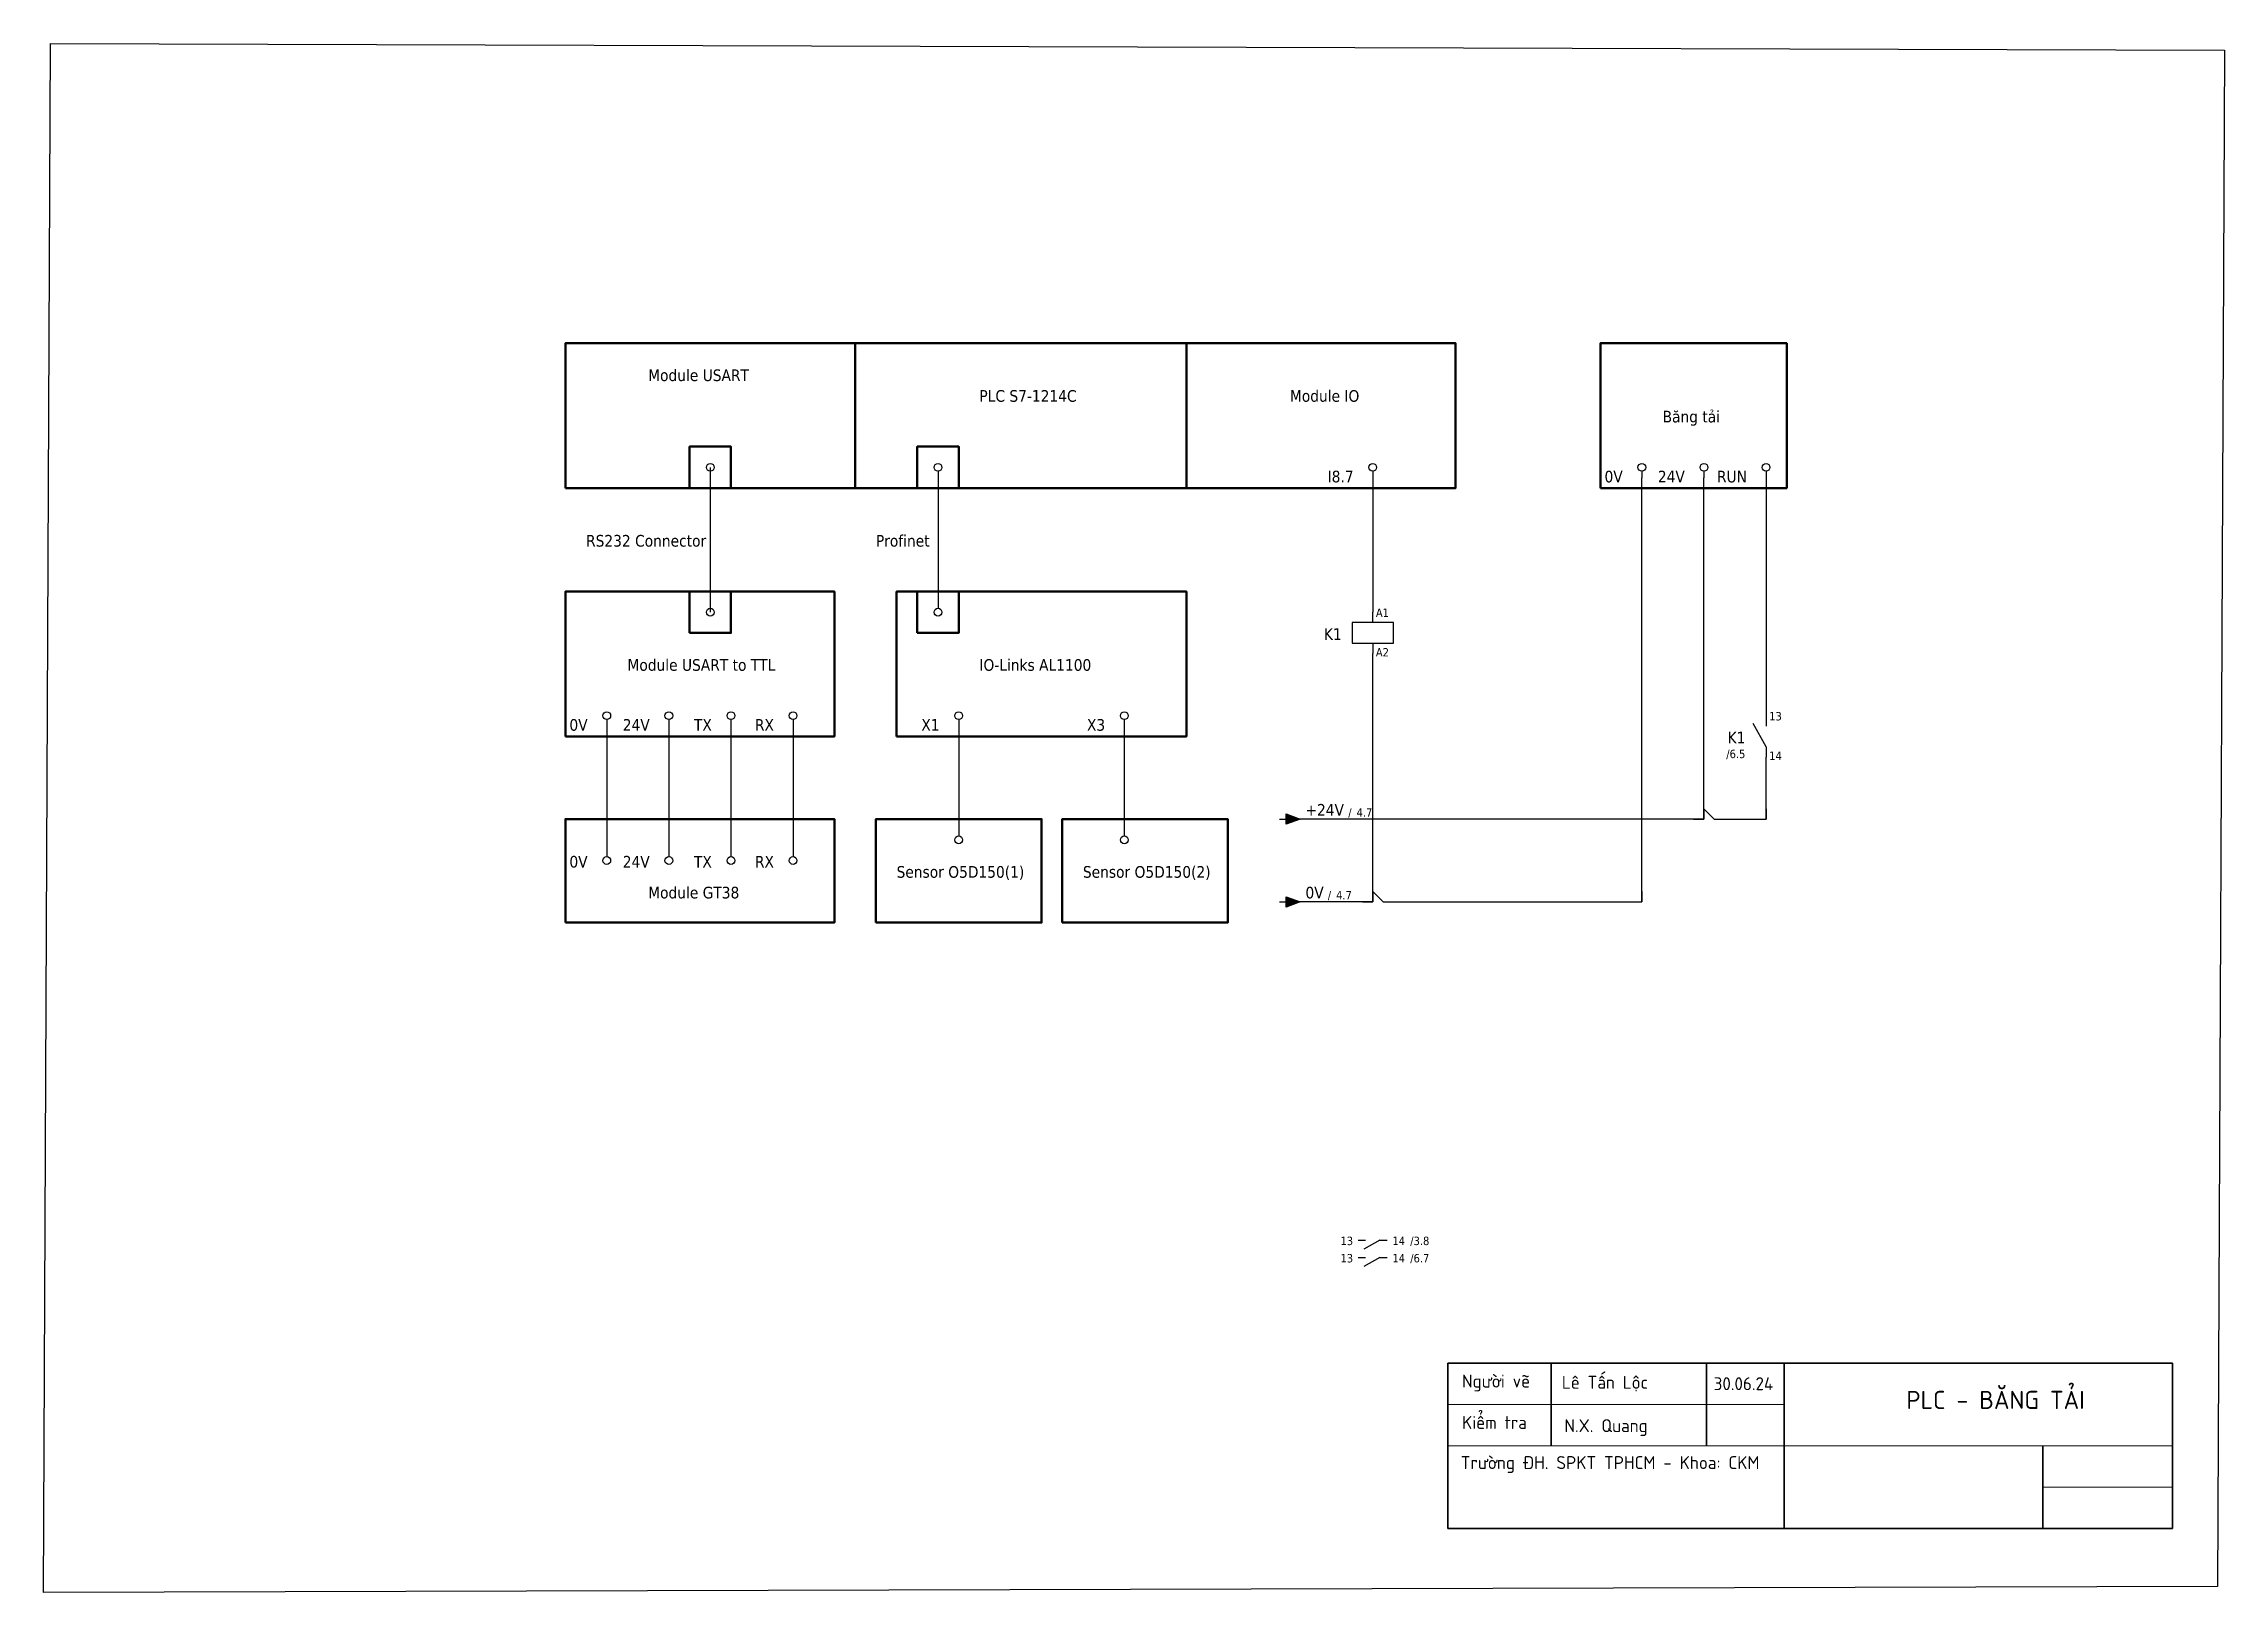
# Model space of a CAD drawing. Header units: millimetres. Extents: x 0 to 877, y 0 to 303.
# Drawn here: x 456 to 877.3, y 3.7 to 303 of the extents above; entities that cross this region are included whole.
import ezdxf
from ezdxf.enums import TextEntityAlignment as Align

# ---------------------------------------------------------------- set-up
doc = ezdxf.new("R2010")
doc.units = ezdxf.units.MM
for name, color, linetype, lineweight in [('EPLAN100', 7, 'Continuous', 50), ('EPLAN108', 5, 'Continuous', 35), ('EPLAN300', 5, 'Continuous', 25), ('EPLAN311', 1, 'Continuous', 25), ('EPLAN400', 5, 'Continuous', 35), ('EPLAN403', 5, 'Continuous', 35), ('EPLAN408', 5, 'Continuous', 35), ('EPLAN420', 7, 'Continuous', 35), ('EPLAN421', 5, 'Continuous', 35), ('EPLAN422', 7, 'Continuous', 35), ('EPLAN434', 7, 'Continuous', 35), ('EPLAN440', 73, 'Continuous', 35), ('EPLAN442', 73, 'Continuous', 35), ('EPLAN500', 7, 'Continuous', 35), ('EPLAN501', 7, 'Continuous', 35), ('EPLAN502', 7, 'Continuous', 35), ('EPLAN503', 7, 'Continuous', 35), ('EPLAN504', 7, 'Continuous', 35), ('EPLAN512', 3, 'Continuous', 35), ('NetDam', 7, 'Continuous', 35), ('Netmanh', 5, 'Continuous', 13)]:
    doc.layers.add(name, color=color, linetype=linetype, lineweight=lineweight)
doc.styles.add('Tahoma', font='tahoma.ttf')

msp = doc.modelspace()

# ---------------------------------------------------------------- texts
at = {"layer": 'EPLAN108', "style": 'Tahoma'}
for s, height, p in [('Module USART', 2.2575, (572.77, 237.13)), ('PLC S7-1214C', 2.2575, (636.77, 233.13)), ('Module IO', 2.257, (696.77, 233.13)), ('Băng tải', 2.257, (768.77, 229.13)), ('RS232 Connector', 2.2575, (560.77, 205.13)), ('Profinet', 2.257, (616.77, 205.13)), ('Module USART to TTL', 2.2575, (568.77, 181.13)), ('IO-Links AL1100', 2.2575, (636.77, 181.13)), ('Sensor O5D150(1)', 2.2575, (620.77, 141.13)), ('Sensor O5D150(2)', 2.2575, (656.77, 141.13)), ('Module GT38', 2.2575, (572.77, 137.13))]:
    msp.add_text(s, height=height, dxfattribs=at).set_placement(p, align=Align.BOTTOM_LEFT)
at = {"layer": 'NetDam', "char_height": 2.5, "attachment_point": 1}
for s, insert in [('{\\fTCVN 7284|b0|i0|c0|p34;Lê Tấn Lộc}', (749.31, 45.53)), ('{\\fTCVN 7284|b0|i0|c0|p34;Người vẽ}', (730.02, 45.76)), ('{\\fTCVN 7284|b0|i0|c0|p34;Kiểm tra}', (730.02, 37.76)), ('{\\fTCVN 7284|b0|i0|c0|p34;N.X. Quang}', (749.8, 37.15)), ('{\\fTCVN 7284|b0|i0|c0|p34;Trường ĐH. SPKT TPHCM - Khoa: CKM}', (729.77, 30.01))]:
    msp.add_mtext(s, dxfattribs=dict(at, insert=insert))
at = {"layer": 'NetDam', "attachment_point": 1}
for s, insert, char_height, width in [('{\\fTCVN 7284|b0|i0|c0|p34;30.06.24}', (778.65, 45.26), 2.5, 7.5), ('{\\fTCVN 7284|b0|i0|c0|p34;PLC - BĂNG TẢI}', (815.88, 42.63), 3.5, 35.9287)]:
    msp.add_mtext(s, dxfattribs=dict(at, insert=insert, char_height=char_height, width=width))

# ---------------------------------------------------------------- blocks, each defined once
blk = doc.blocks.new('EPLSYM_LibraryGB_symbol_Symbol1410_Variant0_Placement1')
at = {"layer": 'EPLAN300', "ltscale": 4}
blk.add_line((0, -0.75), (0, -2), dxfattribs=at)
at = {"layer": 'EPLAN300', "linetype": 'Continuous', "ltscale": 4}
blk.add_circle((0, 0), 0.75, dxfattribs=at)
at = {"layer": 'EPLAN408', "style": 'Tahoma'}
blk.add_attdef('17_20010', text='', height=2.2575, dxfattribs=at).set_placement((-3.7, -0.6515), align=Align.TOP_RIGHT)
at = {"layer": 'EPLAN422', "style": 'Tahoma'}
blk.add_attdef('17_20030', text='', height=1.6254, dxfattribs=at).set_placement((1.4, -0.4), align=Align.BOTTOM_LEFT)
at = {"layer": 'EPLAN434', "style": 'Tahoma'}
blk.add_attdef('17_20225', text='', height=1.6254, dxfattribs=at).set_placement((27.85, -0.72508), align=Align.TOP_LEFT)
at = {"layer": 'EPLAN500', "style": 'Tahoma'}
blk.add_attdef('17_20027', text='', height=1.6254, dxfattribs=at).set_placement((-3.7, -4.27508), align=Align.TOP_RIGHT)
at = {"layer": 'EPLAN501', "style": 'Tahoma'}
blk.add_attdef('17_20011', text='', height=1.6254, dxfattribs=at).set_placement((-3.7, -9.67508), align=Align.TOP_RIGHT)
at = {"layer": 'EPLAN502', "style": 'Tahoma'}
blk.add_attdef('17_20025', text='', height=1.6254, dxfattribs=at).set_placement((-3.7, -12.37508), align=Align.TOP_RIGHT)
at = {"layer": 'EPLAN503', "style": 'Tahoma'}
blk.add_attdef('17_20024', text='', height=1.6254, dxfattribs=at).set_placement((-3.7, -15.07508), align=Align.TOP_RIGHT)
at = {"layer": 'EPLAN504', "style": 'Tahoma'}
blk.add_attdef('17_20901[1]', text='', height=1.6254, dxfattribs=at).set_placement((-3.7, -6.97508), align=Align.TOP_RIGHT)
at = {"layer": 'EPLAN512', "style": 'Tahoma'}
blk.add_attdef('17_20201[1]', text='', height=1.6254, dxfattribs=at).set_placement((-3.7, -17.77508), align=Align.TOP_RIGHT)
blk = doc.blocks.new('EPLSYM_LibraryGB_symbol_Symbol1352_Variant0_Placement1')
at = {"layer": 'EPLAN300', "linetype": 'Continuous', "ltscale": 4}
blk.add_line((0, 2), (0, 0.75), dxfattribs=at)
blk.add_circle((0, 0), 0.75, dxfattribs=at)
at = {"layer": 'EPLAN408', "style": 'Tahoma'}
blk.add_attdef('17_20010', text='', height=2.2575, dxfattribs=at).set_placement((-3.7, -0.22575), align=Align.MIDDLE_RIGHT)
at = {"layer": 'EPLAN422', "style": 'Tahoma'}
blk.add_attdef('17_20030', text='', height=1.6254, dxfattribs=at).set_placement((1.4, -0.16254), align=Align.MIDDLE_LEFT)
at = {"layer": 'EPLAN434', "style": 'Tahoma'}
blk.add_attdef('17_20225', text='', height=1.6254, dxfattribs=at).set_placement((27.85, -0.16254), align=Align.MIDDLE_LEFT)
at = {"layer": 'EPLAN500', "style": 'Tahoma'}
blk.add_attdef('17_20027', text='', height=1.6254, dxfattribs=at).set_placement((-3.7, -3.38754), align=Align.MIDDLE_RIGHT)
at = {"layer": 'EPLAN501', "style": 'Tahoma'}
blk.add_attdef('17_20011', text='', height=1.6254, dxfattribs=at).set_placement((-3.7, -8.78754), align=Align.MIDDLE_RIGHT)
at = {"layer": 'EPLAN502', "style": 'Tahoma'}
blk.add_attdef('17_20025', text='', height=1.6254, dxfattribs=at).set_placement((-3.7, -11.48754), align=Align.MIDDLE_RIGHT)
at = {"layer": 'EPLAN503', "style": 'Tahoma'}
blk.add_attdef('17_20024', text='', height=1.6254, dxfattribs=at).set_placement((-3.7, -14.18754), align=Align.MIDDLE_RIGHT)
at = {"layer": 'EPLAN504', "style": 'Tahoma'}
blk.add_attdef('17_20901[1]', text='', height=1.6254, dxfattribs=at).set_placement((-3.7, -6.08754), align=Align.MIDDLE_RIGHT)
at = {"layer": 'EPLAN512', "style": 'Tahoma'}
blk.add_attdef('17_20201[1]', text='', height=1.6254, dxfattribs=at).set_placement((-3.7, -16.88754), align=Align.MIDDLE_RIGHT)
blk = doc.blocks.new('EPLSYM_LibraryGB_symbol_Symbol1_Variant0_Placement1')
at = {"layer": 'EPLAN300', "linetype": 'Continuous', "ltscale": 4}
blk.add_line((0, -2), (-2.5, 2.5), dxfattribs=at)
at = {"layer": 'EPLAN300', "linetype": 'Continuous'}
for p, q in [((0, 4), (0, 2)), ((0, -2), (0, -4))]:
    blk.add_line(p, q, dxfattribs=at)
at = {"layer": 'EPLAN400', "style": 'Tahoma'}
blk.add_attdef('17_20010', text='', height=2.26, dxfattribs=at).set_placement((-4, -0.23), align=Align.MIDDLE_RIGHT)
at = {"layer": 'EPLAN420', "style": 'Tahoma'}
blk.add_attdef('17_20028[1]', text='', height=1.63, dxfattribs=at).set_placement((0.6, 2.6), align=Align.BOTTOM_LEFT)
blk.add_attdef('17_20028[2]', text='', height=1.63, dxfattribs=at).set_placement((0.6, -2.93), align=Align.TOP_LEFT)
at = {"layer": 'EPLAN421', "style": 'Tahoma'}
blk.add_attdef('17_20029[1]', text='', height=1.17, dxfattribs=at).set_placement((0.6, 5.3), align=Align.BOTTOM_LEFT)
blk.add_attdef('17_20029[2]', text='', height=1.17, dxfattribs=at).set_placement((0.6, -5.53), align=Align.TOP_LEFT)
at = {"layer": 'EPLAN440', "style": 'Tahoma'}
blk.add_attdef('17_20300', text='', height=1.63, dxfattribs=at).set_placement((-4, -3.39), align=Align.MIDDLE_RIGHT)
at = {"layer": 'EPLAN500', "style": 'Tahoma'}
blk.add_attdef('17_20027', text='', height=1.63, dxfattribs=at).set_placement((-4, -6.09), align=Align.MIDDLE_RIGHT)
at = {"layer": 'EPLAN501', "style": 'Tahoma'}
blk.add_attdef('17_20011', text='', height=1.63, dxfattribs=at).set_placement((-4, -11.49), align=Align.MIDDLE_RIGHT)
at = {"layer": 'EPLAN502', "style": 'Tahoma'}
blk.add_attdef('17_20025', text='', height=1.63, dxfattribs=at).set_placement((-4, -14.19), align=Align.MIDDLE_RIGHT)
at = {"layer": 'EPLAN503', "style": 'Tahoma'}
blk.add_attdef('17_20024', text='', height=1.63, dxfattribs=at).set_placement((-4, -16.89), align=Align.MIDDLE_RIGHT)
at = {"layer": 'EPLAN504', "style": 'Tahoma'}
blk.add_attdef('17_20901[1]', text='', height=1.63, dxfattribs=at).set_placement((-4, -8.79), align=Align.MIDDLE_RIGHT)
at = {"layer": 'EPLAN512', "style": 'Tahoma'}
blk.add_attdef('17_20201[1]', text='', height=1.63, dxfattribs=at).set_placement((-4, -19.59), align=Align.MIDDLE_RIGHT)
blk = doc.blocks.new('EPLSYM_LibraryGB_symbol_Symbol20_Variant0_Placement1')
at = {"layer": 'EPLAN300', "linetype": 'Continuous'}
for p, q in [((0, 2), (0, 4)), ((0, -2), (0, -4)), ((-2.8, -117.35), (-1.4, -117.35)), ((1.4, -117.35), (2.8, -117.35)), ((-2.8, -120.7), (-1.4, -120.7)), ((1.4, -120.7), (2.8, -120.7))]:
    blk.add_line(p, q, dxfattribs=at)
at = {"layer": 'EPLAN300', "linetype": 'Continuous', "ltscale": 4}
for p, q in [((1.4, -117.35), (-1.75, -119.1)), ((1.4, -120.7), (-1.75, -122.45))]:
    blk.add_line(p, q, dxfattribs=at)
at = {"layer": 'EPLAN300', "linetype": 'Continuous'}
blk.add_lwpolyline([(-4, -2), (4, -2), (4, 2), (-4, 2)], close=True, dxfattribs=at)
at = {"layer": 'EPLAN400', "style": 'Tahoma'}
blk.add_attdef('17_20010', text='', height=2.26, dxfattribs=at).set_placement((-6, -0.23), align=Align.MIDDLE_RIGHT)
at = {"layer": 'EPLAN420', "style": 'Tahoma'}
for p in [(-3.8, -117.51), (-3.8, -120.86)]:
    blk.add_text('13', height=1.625, dxfattribs=at).set_placement(p, align=Align.MIDDLE_RIGHT)
for p in [(3.8, -117.51), (3.8, -120.86)]:
    blk.add_text('14', height=1.625, dxfattribs=at).set_placement(p, align=Align.MIDDLE_LEFT)
blk.add_attdef('17_20028[1]', text='', height=1.63, dxfattribs=at).set_placement((0.6, 2.6), align=Align.BOTTOM_LEFT)
blk.add_attdef('17_20028[2]', text='', height=1.63, dxfattribs=at).set_placement((0.6, -2.93), align=Align.TOP_LEFT)
at = {"layer": 'EPLAN421', "style": 'Tahoma'}
blk.add_attdef('17_20029[1]', text='', height=1.17, dxfattribs=at).set_placement((0.6, 5.3), align=Align.BOTTOM_LEFT)
blk.add_attdef('17_20029[2]', text='', height=1.17, dxfattribs=at).set_placement((0.6, -5.53), align=Align.TOP_LEFT)
at = {"layer": 'EPLAN440', "style": 'Tahoma'}
for s, p in [('/3.8', (7.24, -117.51)), ('/6.7', (7.24, -120.86))]:
    blk.add_text(s, height=1.625, dxfattribs=at).set_placement(p, align=Align.MIDDLE_LEFT)
blk.add_attdef('17_20300', text='', height=1.63, dxfattribs=at).set_placement((-6, -3.39), align=Align.MIDDLE_RIGHT)
at = {"layer": 'EPLAN500', "style": 'Tahoma'}
blk.add_attdef('17_20027', text='', height=1.63, dxfattribs=at).set_placement((-6, -6.09), align=Align.MIDDLE_RIGHT)
at = {"layer": 'EPLAN501', "style": 'Tahoma'}
blk.add_attdef('17_20011', text='', height=1.63, dxfattribs=at).set_placement((-6, -11.49), align=Align.MIDDLE_RIGHT)
at = {"layer": 'EPLAN502', "style": 'Tahoma'}
blk.add_attdef('17_20025', text='', height=1.63, dxfattribs=at).set_placement((-6, -14.19), align=Align.MIDDLE_RIGHT)
at = {"layer": 'EPLAN503', "style": 'Tahoma'}
blk.add_attdef('17_20024', text='', height=1.63, dxfattribs=at).set_placement((-6, -16.89), align=Align.MIDDLE_RIGHT)
at = {"layer": 'EPLAN504', "style": 'Tahoma'}
blk.add_attdef('17_20901[1]', text='', height=1.63, dxfattribs=at).set_placement((-6, -8.79), align=Align.MIDDLE_RIGHT)
at = {"layer": 'EPLAN512', "style": 'Tahoma'}
blk.add_attdef('17_20201[1]', text='', height=1.63, dxfattribs=at).set_placement((-6, -19.59), align=Align.MIDDLE_RIGHT)
blk = doc.blocks.new('EPLSYM_LibrarySPECIAL_Symbol8_Variant0_Placement1')
at = {"layer": 'EPLAN311', "linetype": 'Continuous', "ltscale": 4}
blk.add_hatch(color=256, dxfattribs=at).paths.add_polyline_path([(-0.75, 1), (2, 0), (-0.75, -1)], flags=0)
blk.add_line((-2, 0), (-0.75, 0), dxfattribs=at)
blk.add_lwpolyline([(-0.75, 1), (2, 0), (-0.75, -1)], close=True, dxfattribs=at)
at = {"layer": 'EPLAN403', "style": 'Tahoma'}
blk.add_attdef('70_20010', text='', height=2.26, dxfattribs=at).set_placement((3, 0), align=Align.BOTTOM_LEFT)
at = {"layer": 'EPLAN442', "style": 'Tahoma'}
for tag, p in [('70_24350', (23.82, 0)), ('70_24300', (81.5, 0))]:
    blk.add_attdef(tag, text='', height=1.63, dxfattribs=at).set_placement(p, align=Align.BOTTOM_LEFT)

# ---------------------------------------------------------------- linework, layer by layer
for p, q in [((455.96, 3.67), (457.32, 303.04)), ((457.32, 303.04), (877.32, 301.78)), ((877.32, 301.78), (875.96, 4.78)), ((875.96, 4.78), (455.96, 3.67))]:
    msp.add_line(p, q)
at = {"layer": 'EPLAN100', "ltscale": 4}
for points in [[(556.77, 217.13), (612.77, 217.13), (612.77, 245.13), (556.77, 245.13)], [(612.77, 217.13), (676.77, 217.13), (676.77, 245.13), (612.77, 245.13)], [(676.77, 217.13), (728.77, 217.13), (728.77, 245.13), (676.77, 245.13)], [(756.77, 217.13), (792.77, 217.13), (792.77, 245.13), (756.77, 245.13)], [(580.77, 217.13), (588.77, 217.13), (588.77, 225.13), (580.77, 225.13)], [(624.77, 217.13), (632.77, 217.13), (632.77, 225.13), (624.77, 225.13)], [(556.77, 169.13), (608.77, 169.13), (608.77, 197.13), (556.77, 197.13)], [(580.77, 189.13), (588.77, 189.13), (588.77, 197.13), (580.77, 197.13)], [(620.77, 169.13), (676.77, 169.13), (676.77, 197.13), (620.77, 197.13)], [(624.77, 189.13), (632.77, 189.13), (632.77, 197.13), (624.77, 197.13)], [(556.77, 133.13), (608.77, 133.13), (608.77, 153.13), (556.77, 153.13)], [(616.77, 133.13), (648.77, 133.13), (648.77, 153.13), (616.77, 153.13)], [(652.77, 133.13), (684.77, 133.13), (684.77, 153.13), (652.77, 153.13)]]:
    msp.add_lwpolyline(points, close=True, dxfattribs=at)
at = {"layer": 'EPLAN311', "ltscale": 4}
for p, q in [((584.77, 221.13), (584.77, 193.13)), ((584.77, 219.13), (584.77, 195.13)), ((628.77, 219.13), (628.77, 195.13)), ((712.77, 219.13), (712.77, 193.13)), ((764.77, 137.13), (764.77, 219.13)), ((776.77, 153.13), (776.77, 219.13)), ((788.77, 219.13), (788.77, 173.13)), ((712.77, 137.13), (712.77, 185.13)), ((564.77, 171.13), (564.77, 147.13)), ((576.77, 171.13), (576.77, 147.13)), ((588.77, 171.13), (588.77, 147.13)), ((600.77, 171.13), (600.77, 147.13)), ((632.77, 171.13), (632.77, 151.13)), ((664.77, 171.13), (664.77, 151.13)), ((788.77, 153.13), (788.77, 165.13)), ((776.77, 153.13), (696.77, 153.13)), ((778.77, 153.13), (788.77, 153.13)), ((712.77, 137.13), (696.77, 137.13)), ((714.77, 137.13), (764.77, 137.13))]:
    msp.add_line(p, q, dxfattribs=at)
at = {"layer": 'EPLAN311', "color": 1, "linetype": 'Continuous', "lineweight": 25, "ltscale": 4}
for p, q in [((774.77, 153.13), (776.77, 153.13)), ((776.77, 155.13), (776.77, 153.13)), ((776.77, 155.13), (778.77, 153.13)), ((786.77, 153.13), (788.77, 153.13)), ((788.77, 155.13), (788.77, 153.13)), ((712.77, 139.13), (712.77, 137.13)), ((712.77, 139.13), (714.77, 137.13)), ((764.77, 139.13), (764.77, 137.13)), ((710.77, 137.13), (712.77, 137.13)), ((762.77, 137.13), (764.77, 137.13))]:
    msp.add_line(p, q, dxfattribs=at)
at = {"layer": 'NetDam'}
for p, q in [((727.27, 48.01), (867.27, 48.01)), ((727.27, 16.01), (727.27, 48.01)), ((747.27, 48.01), (747.27, 32.01)), ((777.27, 48.01), (777.27, 32.01)), ((792.27, 48.01), (792.27, 16.01)), ((867.27, 48.01), (867.27, 16.01)), ((842.27, 32.01), (842.27, 16.01)), ((867.27, 16.01), (727.27, 16.01))]:
    msp.add_line(p, q, dxfattribs=at)
at = {"layer": 'Netmanh'}
for p, q in [((727.27, 40.01), (792.27, 40.01)), ((727.27, 32.01), (867.27, 32.01)), ((842.27, 24.01), (867.27, 24.01))]:
    msp.add_line(p, q, dxfattribs=at)

# ---------------------------------------------------------------- block references
for name, p in [('EPLSYM_LibraryGB_symbol_Symbol1410_Variant0_Placement1', (584.77, 221.13)), ('EPLSYM_LibraryGB_symbol_Symbol1410_Variant0_Placement1', (628.77, 221.13)), ('EPLSYM_LibraryGB_symbol_Symbol1352_Variant0_Placement1', (584.77, 193.13)), ('EPLSYM_LibraryGB_symbol_Symbol1352_Variant0_Placement1', (628.77, 193.13)), ('EPLSYM_LibraryGB_symbol_Symbol1352_Variant0_Placement1', (632.77, 149.13)), ('EPLSYM_LibraryGB_symbol_Symbol1352_Variant0_Placement1', (664.77, 149.13))]:
    msp.add_blockref(name, p)
ref = msp.add_blockref('EPLSYM_LibraryGB_symbol_Symbol1410_Variant0_Placement1', (712.77, 221.13))
ref.add_attrib('17_20010', 'I8.7', dxfattribs={"layer": 'EPLAN408', "height": 2.257, "style": 'Tahoma'}).set_placement((709.07, 220.48), align=Align.TOP_RIGHT)
ref = msp.add_blockref('EPLSYM_LibraryGB_symbol_Symbol1410_Variant0_Placement1', (764.77, 221.13))
ref.add_attrib('17_20010', '0V', dxfattribs={"layer": 'EPLAN408', "height": 2.257, "style": 'Tahoma'}).set_placement((761.07, 220.48), align=Align.TOP_RIGHT)
ref = msp.add_blockref('EPLSYM_LibraryGB_symbol_Symbol1410_Variant0_Placement1', (776.77, 221.13))
ref.add_attrib('17_20010', '24V', dxfattribs={"layer": 'EPLAN408', "height": 2.257, "style": 'Tahoma'}).set_placement((773.07, 220.48), align=Align.TOP_RIGHT)
ref = msp.add_blockref('EPLSYM_LibraryGB_symbol_Symbol1410_Variant0_Placement1', (788.77, 221.13))
ref.add_attrib('17_20010', 'RUN', dxfattribs={"layer": 'EPLAN408', "height": 2.257, "style": 'Tahoma'}).set_placement((785.07, 220.48), align=Align.TOP_RIGHT)
ref = msp.add_blockref('EPLSYM_LibraryGB_symbol_Symbol20_Variant0_Placement1', (712.77, 189.13))
ref.add_attrib('17_20028[1]', 'A1', dxfattribs={"layer": 'EPLAN420', "height": 1.625, "style": 'Tahoma'}).set_placement((713.37, 191.73), align=Align.BOTTOM_LEFT)
ref.add_attrib('17_20028[2]', 'A2', dxfattribs={"layer": 'EPLAN420', "height": 1.625, "style": 'Tahoma'}).set_placement((713.37, 186.2), align=Align.TOP_LEFT)
ref.add_attrib('17_20010', 'K1', dxfattribs={"layer": 'EPLAN400', "height": 2.257, "style": 'Tahoma'}).set_placement((706.77, 188.9), align=Align.MIDDLE_RIGHT)
ref = msp.add_blockref('EPLSYM_LibraryGB_symbol_Symbol1410_Variant0_Placement1', (564.77, 173.13))
ref.add_attrib('17_20010', '0V', dxfattribs={"layer": 'EPLAN408', "height": 2.257, "style": 'Tahoma'}).set_placement((561.07, 172.48), align=Align.TOP_RIGHT)
ref = msp.add_blockref('EPLSYM_LibraryGB_symbol_Symbol1410_Variant0_Placement1', (576.77, 173.13))
ref.add_attrib('17_20010', '24V', dxfattribs={"layer": 'EPLAN408', "height": 2.257, "style": 'Tahoma'}).set_placement((573.07, 172.48), align=Align.TOP_RIGHT)
ref = msp.add_blockref('EPLSYM_LibraryGB_symbol_Symbol1410_Variant0_Placement1', (588.77, 173.13))
ref.add_attrib('17_20010', 'TX', dxfattribs={"layer": 'EPLAN408', "height": 2.257, "style": 'Tahoma'}).set_placement((585.07, 172.48), align=Align.TOP_RIGHT)
ref = msp.add_blockref('EPLSYM_LibraryGB_symbol_Symbol1410_Variant0_Placement1', (600.77, 173.13))
ref.add_attrib('17_20010', 'RX', dxfattribs={"layer": 'EPLAN408', "height": 2.257, "style": 'Tahoma'}).set_placement((597.07, 172.48), align=Align.TOP_RIGHT)
ref = msp.add_blockref('EPLSYM_LibraryGB_symbol_Symbol1410_Variant0_Placement1', (632.77, 173.13))
ref.add_attrib('17_20010', 'X1', dxfattribs={"layer": 'EPLAN408', "height": 2.257, "style": 'Tahoma'}).set_placement((629.07, 172.48), align=Align.TOP_RIGHT)
ref = msp.add_blockref('EPLSYM_LibraryGB_symbol_Symbol1410_Variant0_Placement1', (664.77, 173.13))
ref.add_attrib('17_20010', 'X3', dxfattribs={"layer": 'EPLAN408', "height": 2.257, "style": 'Tahoma'}).set_placement((661.07, 172.48), align=Align.TOP_RIGHT)
ref = msp.add_blockref('EPLSYM_LibraryGB_symbol_Symbol1_Variant0_Placement1', (788.77, 169.13))
ref.add_attrib('17_20028[1]', '13', dxfattribs={"layer": 'EPLAN420', "height": 1.625, "style": 'Tahoma'}).set_placement((789.37, 171.73), align=Align.BOTTOM_LEFT)
ref.add_attrib('17_20028[2]', '14', dxfattribs={"layer": 'EPLAN420', "height": 1.625, "style": 'Tahoma'}).set_placement((789.37, 166.2), align=Align.TOP_LEFT)
ref.add_attrib('17_20010', 'K1', dxfattribs={"layer": 'EPLAN400', "height": 2.257, "style": 'Tahoma'}).set_placement((784.77, 168.9), align=Align.MIDDLE_RIGHT)
ref.add_attrib('17_20300', '/6.5', dxfattribs={"layer": 'EPLAN440', "height": 1.625, "style": 'Tahoma'}).set_placement((784.77, 165.74), align=Align.MIDDLE_RIGHT)
ref = msp.add_blockref('EPLSYM_LibrarySPECIAL_Symbol8_Variant0_Placement1', (696.77, 153.13))
ref.add_attrib('70_20010', '+24V', dxfattribs={"layer": 'EPLAN403', "height": 2.257, "style": 'Tahoma'}).set_placement((699.77, 153.13), align=Align.BOTTOM_LEFT)
ref.add_attrib('70_24350', '/', dxfattribs={"layer": 'EPLAN442', "height": 1.63, "style": 'Tahoma'}).set_placement((708.04, 153.13), align=Align.BOTTOM_LEFT)
ref.add_attrib('70_24300', '4.7', dxfattribs={"layer": 'EPLAN442', "height": 1.625, "style": 'Tahoma'}).set_placement((709.65, 153.13), align=Align.BOTTOM_LEFT)
ref = msp.add_blockref('EPLSYM_LibraryGB_symbol_Symbol1352_Variant0_Placement1', (564.77, 145.13))
ref.add_attrib('17_20010', '0V', dxfattribs={"layer": 'EPLAN408', "height": 2.257, "style": 'Tahoma'}).set_placement((561.07, 144.9), align=Align.MIDDLE_RIGHT)
ref = msp.add_blockref('EPLSYM_LibraryGB_symbol_Symbol1352_Variant0_Placement1', (576.77, 145.13))
ref.add_attrib('17_20010', '24V', dxfattribs={"layer": 'EPLAN408', "height": 2.257, "style": 'Tahoma'}).set_placement((573.07, 144.9), align=Align.MIDDLE_RIGHT)
ref = msp.add_blockref('EPLSYM_LibraryGB_symbol_Symbol1352_Variant0_Placement1', (588.77, 145.13))
ref.add_attrib('17_20010', 'TX', dxfattribs={"layer": 'EPLAN408', "height": 2.257, "style": 'Tahoma'}).set_placement((585.07, 144.9), align=Align.MIDDLE_RIGHT)
ref = msp.add_blockref('EPLSYM_LibraryGB_symbol_Symbol1352_Variant0_Placement1', (600.77, 145.13))
ref.add_attrib('17_20010', 'RX', dxfattribs={"layer": 'EPLAN408', "height": 2.257, "style": 'Tahoma'}).set_placement((597.07, 144.9), align=Align.MIDDLE_RIGHT)
ref = msp.add_blockref('EPLSYM_LibrarySPECIAL_Symbol8_Variant0_Placement1', (696.77, 137.13))
ref.add_attrib('70_20010', '0V', dxfattribs={"layer": 'EPLAN403', "height": 2.257, "style": 'Tahoma'}).set_placement((699.77, 137.13), align=Align.BOTTOM_LEFT)
ref.add_attrib('70_24350', '/', dxfattribs={"layer": 'EPLAN442', "height": 1.63, "style": 'Tahoma'}).set_placement((704.08, 137.13), align=Align.BOTTOM_LEFT)
ref.add_attrib('70_24300', '4.7', dxfattribs={"layer": 'EPLAN442', "height": 1.625, "style": 'Tahoma'}).set_placement((705.69, 137.13), align=Align.BOTTOM_LEFT)

msp.set_redraw_order([(e.dxf.handle, doc.entitydb.next_handle()) for e in msp.query("TEXT MTEXT ATTDEF DIMENSION ARC_DIMENSION")])  # texts and dimensions are drawn at this point

doc.saveas('drawing.dxf')
